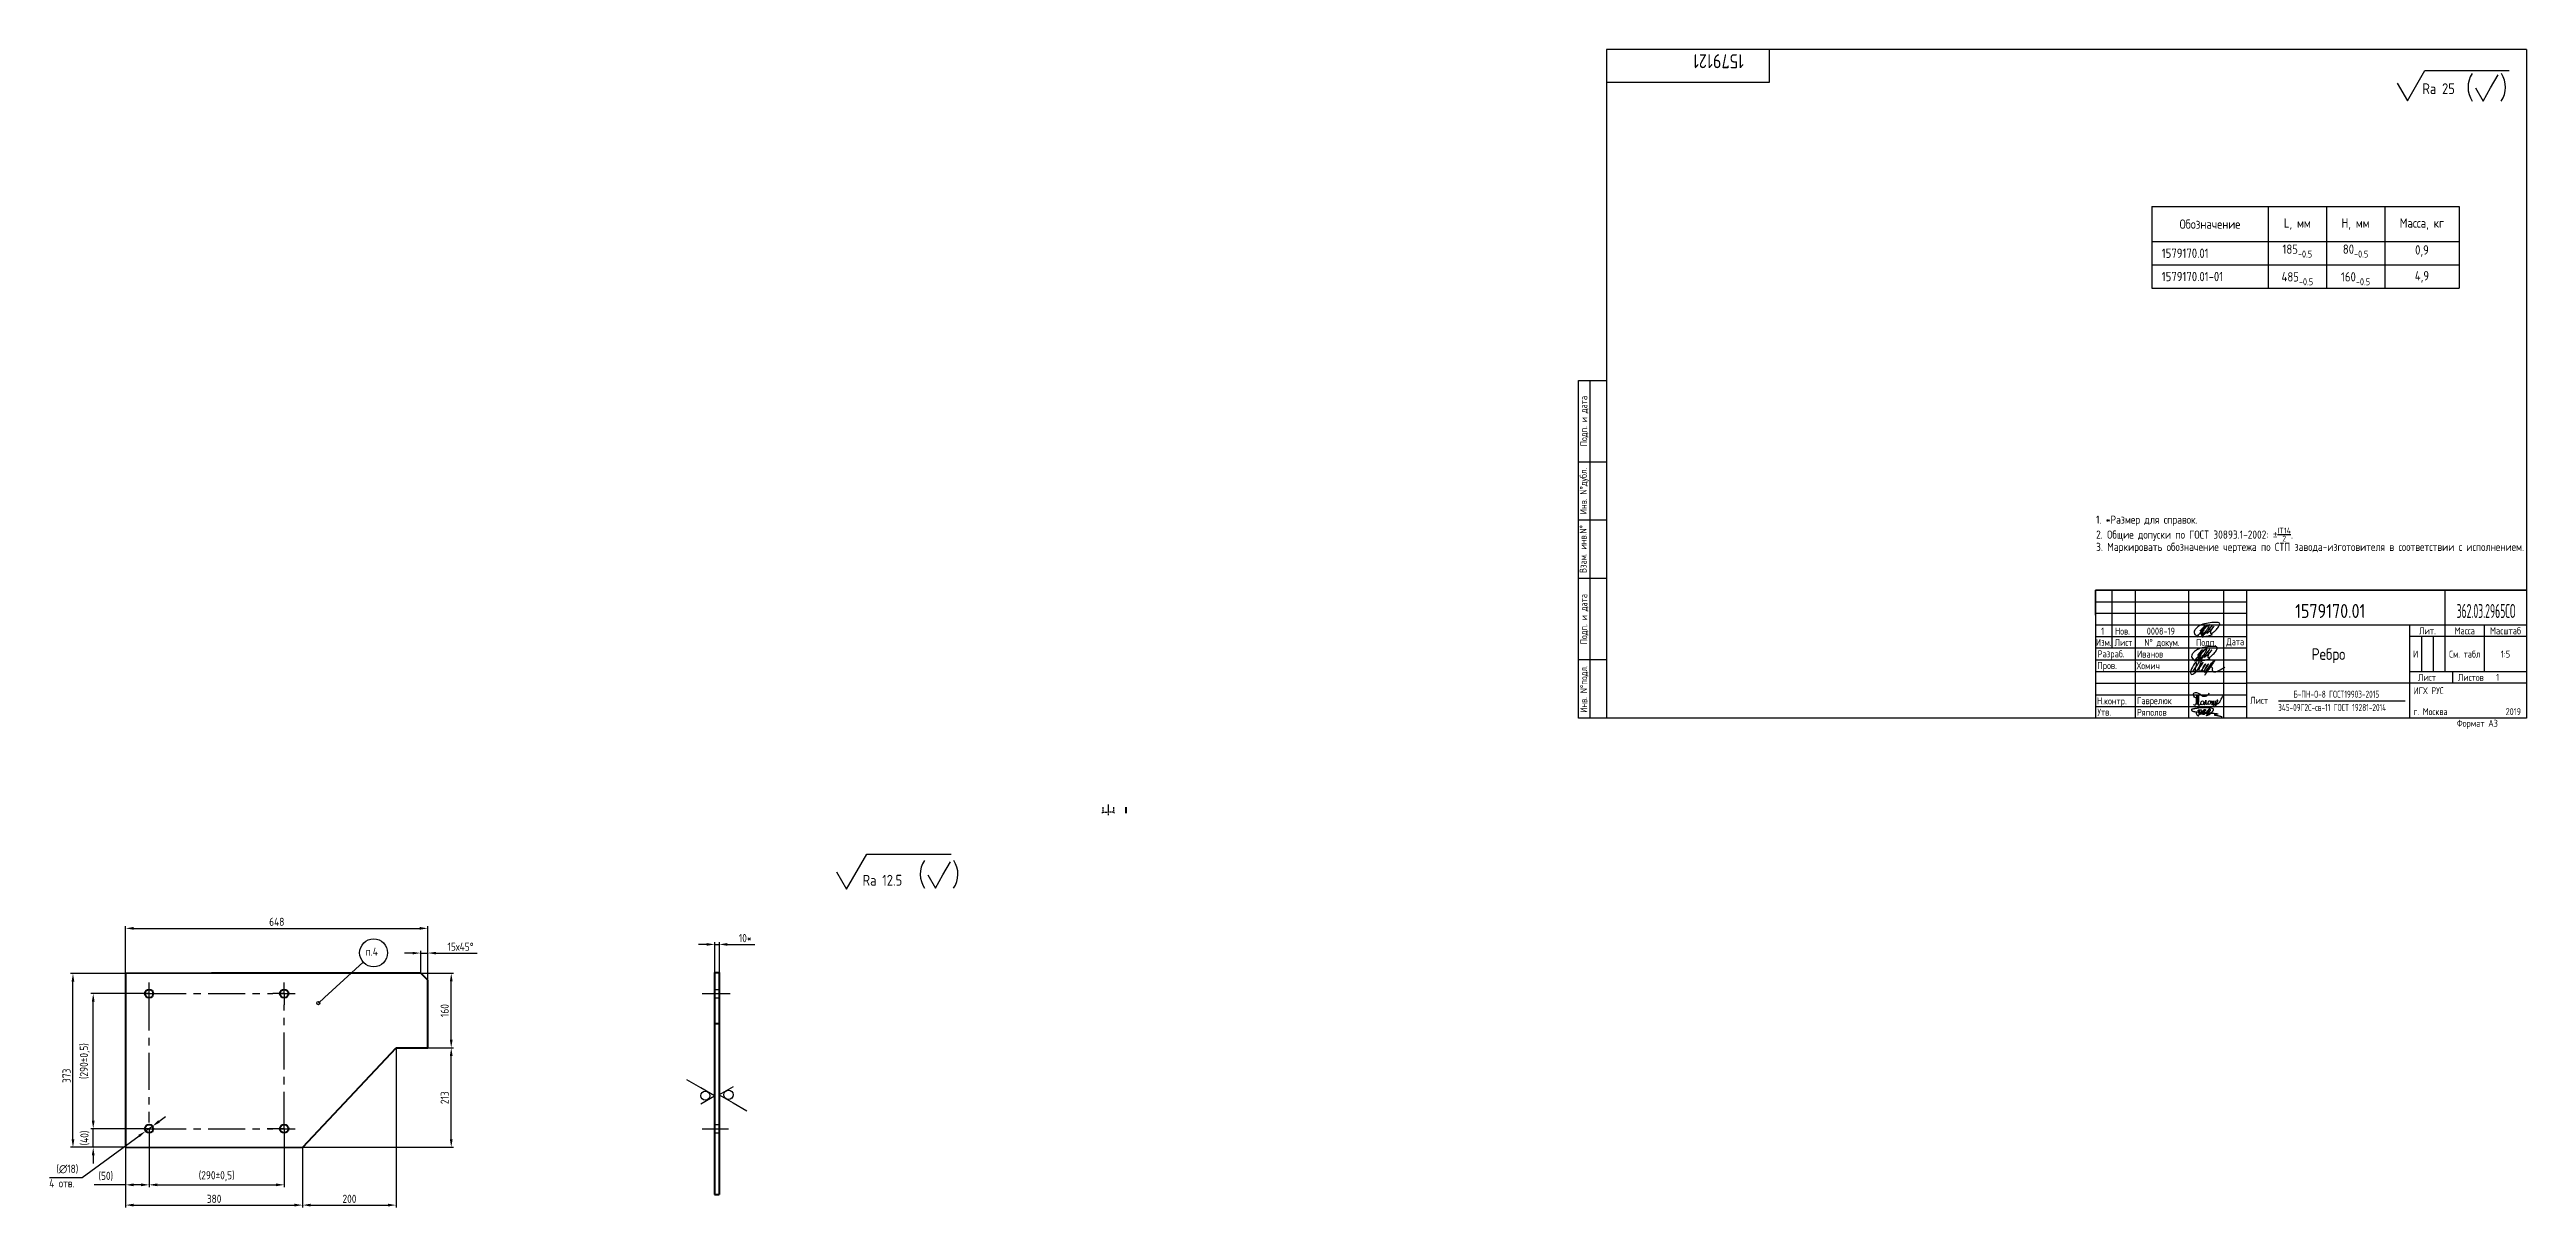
# Model space of a CAD drawing. Header units: millimetres. Extents: x 2595 to 3658, y 1008 to 1505.
import ezdxf
from ezdxf.enums import TextEntityAlignment as Align

# ---------------------------------------------------------------- set-up
doc = ezdxf.new("R2010")
doc.units = ezdxf.units.MM
doc.linetypes.add('CENTER', pattern=[50.8, 31.75, -6.35, 6.35, -6.35])
doc.linetypes.add('HIDDEN', pattern=[9.525, 6.35, -3.175])
for name, color, linetype in [('12_SURFACE_FINISH', 7, 'Continuous'), ('Bord', 1, 'Continuous'), ('Cen', 5, 'CENTER'), ('Cont', 6, 'Continuous'), ('Dim', 7, 'Continuous'), ('Hide', 2, 'HIDDEN'), ('Text', 3, 'Continuous'), ('Textb', 6, 'Continuous'), ('Подписи', 10, 'Continuous')]:
    doc.layers.add(name, color=color, linetype=linetype)
for name, color, linetype, lineweight in [('AM_5', 3, 'Continuous', 25), ('Con', 6, 'Continuous', 40), ('Основные', 5, 'Continuous', 40)]:
    doc.layers.add(name, color=color, linetype=linetype, lineweight=lineweight)
doc.styles.add('Style1', font='romans.shx', dxfattribs={"width": 0.8})
doc.dimstyles.new('DIMSTYLE_1', dxfattribs={"dimtxt": 3.5, "dimasz": 3.5, "dimexe": 1, "dimexo": 0, "dimgap": 1, "dimtad": 1, "dimdec": 1, "dimlfac": 5, "dimtxsty": 'Style1', "dimcen": 0.09, "dimadec": 1, "dimazin": 2, "dimtp": 0.8, "dimtm": 0.8, "dimtfac": 1, "dimtdec": 1, "dimtofl": 0, "dimtmove": 0, "dimatfit": 3, "dimfxl": 1, "dimtolj": 1, "dimarcsym": 0})
doc.dimstyles.new('DIMSTYLE_1$0', dxfattribs={"dimtxt": 3.5, "dimasz": 3.5, "dimexe": 1, "dimexo": 0, "dimgap": 1, "dimtad": 1, "dimdec": 1, "dimlfac": 5, "dimtxsty": 'Style1', "dimcen": 0.09, "dimadec": 1, "dimazin": 2, "dimtp": 0.8, "dimtm": 0.8, "dimtfac": 1, "dimtdec": 1, "dimtofl": 0, "dimtmove": 0, "dimatfit": 3, "dimfxl": 1, "dimtolj": 1, "dimarcsym": 0})
doc.dimstyles.new('DIMSTYLE_1$3', dxfattribs={"dimtxt": 3.5, "dimasz": 3.5, "dimexe": 1, "dimexo": 0, "dimgap": 1, "dimtad": 1, "dimtih": 1, "dimtoh": 1, "dimdec": 1, "dimlfac": 5, "dimtxsty": 'Style1', "dimcen": 0.09, "dimadec": 1, "dimazin": 2, "dimtp": 0.8, "dimtm": 0.8, "dimtfac": 1, "dimtdec": 1, "dimtofl": 0, "dimtmove": 0, "dimatfit": 3, "dimfxl": 1, "dimtolj": 1, "dimarcsym": 0})

msp = doc.modelspace()

# ---------------------------------------------------------------- texts
at = {"color": 2, "linetype": 'Continuous', "style": 'Style1', "width": 0.8}
msp.add_text('п.4', height=3.4999996, dxfattribs=at).set_placement((2730.395408, 1116.277082))
at = {"layer": '12_SURFACE_FINISH', "color": 2, "linetype": 'Continuous', "style": 'Style1', "width": 0.8}
msp.add_text('Ra 12.5', height=4.666665, dxfattribs=at).set_placement((2943.802349, 1146.312575))
at = {"layer": 'Bord', "linetype": 'Continuous', "char_height": 4, "style": 'Style1'}
for s, insert, width, attachment_point in [('Обозначение', (3522.253091, 1430.282526), 49.88, 5), ('L, мм', (3559.753091, 1430.282526), 24.88, 5), ('H, мм', (3584.753091, 1430.282526), 24.88, 5), ('Масса, кг', (3613.253091, 1430.282526), 31.88, 5), ('  1579170.01', (3497.313091, 1417.782526), 49.88, 4), ('\\A1;185\\H3.0;\\S^-0.5;', (3559.753091, 1418.732996), 24.88, 5), ('\\A1;80\\H3.0;\\S^-0.5;', (3584.753091, 1418.732996), 24.88, 5), ('0,9', (3613.253091, 1418.732996), 31.88, 5), ('  1579170.01-01', (3497.313091, 1407.782526), 49.88, 4), ('\\A1;485\\H3.0;\\S  ^-0.5;', (3559.753091, 1407.649254), 24.88, 5), ('\\A1;160\\H3.0;\\S  ^-0.5;', (3584.753091, 1407.649254), 24.88, 5), ('4,9', (3613.253091, 1407.649254), 31.88, 5)]:
    msp.add_mtext(s, dxfattribs=dict(at, insert=insert, width=width, attachment_point=attachment_point))
at = {"layer": 'Text', "style": 'Style1'}
for s, width, p in [('1', 0.7, (3476.168347, 1255.575495)), ('Нов.', 0.7, (3484.668347, 1255.575495)), ('0008-19', 0.8, (3501.168347, 1255.575495))]:
    msp.add_text(s, height=3, dxfattribs=dict(at, width=width)).set_placement(p, align=Align.MIDDLE_CENTER)
for s, width, p in [('Лист', 0.8, (3539.49936, 1224.378263)), ('345-09Г2С-св-11 ГОСТ 19281-2014', 0.6, (3551.513253, 1221.295949)), ('Б-ПН-О-8 ГОСТ19903-2015', 0.6, (3558.089303, 1226.999838))]:
    msp.add_text(s, height=3, dxfattribs=dict(at, width=width)).set_placement(p)
at = {"layer": 'Text', "linetype": 'Continuous', "insert": (3473.359673, 1305.201954), "char_height": 3.5, "width": 175.390625, "attachment_point": 1, "line_spacing_factor": 0.9, "style": 'Style1'}
msp.add_mtext('\\A1;1. *Размер для справок.\\P2. Общие допуски по ГОСТ 30893.1-2002: ±{\\H0.7x;\\SIT14/2;}.\\P3. Маркировать обозначение чертежа по СТП завода-изготовителя в соответствии с исполнением.', dxfattribs=at)
at = {"layer": 'Text', "insert": (2594.638424, 1020.326152), "char_height": 3.5, "width": 15.4, "attachment_point": 1, "style": 'Style1'}
msp.add_mtext('4 отв.', dxfattribs=at)

# ---------------------------------------------------------------- blocks, each defined once
blk = doc.blocks.new('*D6')
at = {"layer": 'Defpoints', "color": 0, "linetype": 'Continuous', "transparency": 16777216}
for p in [(2627.4, 1034), (2703.4, 1034), (2703.4, 1009.2)]:
    blk.add_point(p, dxfattribs=at)
at = {"layer": 'Dim', "color": 0, "linetype": 'Continuous', "lineweight": -2, "transparency": 16777216}
for p, q in [((2627.4, 1034), (2627.4, 1008.2)), ((2703.4, 1034), (2703.4, 1008.2)), ((2630.9, 1009.2), (2699.9, 1009.2))]:
    blk.add_line(p, q, dxfattribs=at)
at = {"layer": 'Dim', "color": 0, "linetype": 'Continuous', "transparency": 16777216}
for points in [[(2630.9, 1009.8), (2630.9, 1008.6), (2627.4, 1009.2)], [(2699.9, 1009.8), (2699.9, 1008.6), (2703.4, 1009.2)]]:
    blk.add_solid(points, dxfattribs=at)
at = {"layer": 'Dim', "linetype": 'Continuous', "transparency": 16777216, "insert": (2665.4, 1011.9), "char_height": 3.5, "attachment_point": 5, "style": 'Style1'}
blk.add_mtext('\\A1;380', dxfattribs=at)
blk = doc.blocks.new('*D7')
at = {"layer": 'Defpoints', "color": 0, "linetype": 'Continuous', "transparency": 16777216}
for p in [(2604.8, 1108.6), (2627.5, 1108.6), (2627.5, 1034)]:
    blk.add_point(p, dxfattribs=at)
at = {"layer": 'Dim', "color": 0, "linetype": 'Continuous', "lineweight": -2, "transparency": 16777216}
for p, q in [((2627.5, 1108.6), (2603.8, 1108.6)), ((2604.8, 1037.5), (2604.8, 1105.1)), ((2627.5, 1034), (2603.8, 1034))]:
    blk.add_line(p, q, dxfattribs=at)
at = {"layer": 'Dim', "color": 0, "linetype": 'Continuous', "transparency": 16777216}
for points in [[(2604.2, 1105.1), (2605.4, 1105.1), (2604.8, 1108.6)], [(2604.2, 1037.5), (2605.4, 1037.5), (2604.8, 1034)]]:
    blk.add_solid(points, dxfattribs=at)
at = {"layer": 'Dim', "linetype": 'Continuous', "transparency": 16777216, "insert": (2600.3, 1064.7), "char_height": 3.5, "width": 7.734, "attachment_point": 2, "rotation": 90, "style": 'Style1'}
blk.add_mtext('\\A1;373', dxfattribs=at)
blk = doc.blocks.new('*D8')
at = {"layer": 'AM_5', "color": 0, "lineweight": -2, "transparency": 16777216}
for p, q in [((2743.5, 1076.7), (2743.5, 1008.2)), ((2703.4, 1034), (2703.4, 1008.2)), ((2706.9, 1009.2), (2740, 1009.2))]:
    blk.add_line(p, q, dxfattribs=at)
at = {"layer": 'AM_5', "color": 0, "transparency": 16777216}
for points in [[(2706.9, 1009.8), (2706.9, 1008.6), (2703.4, 1009.2)], [(2740, 1009.8), (2740, 1008.6), (2743.5, 1009.2)]]:
    blk.add_solid(points, dxfattribs=at)
at = {"layer": 'Defpoints', "color": 0, "transparency": 16777216}
for p in [(2743.5, 1076.7), (2703.4, 1034), (2743.5, 1009.2)]:
    blk.add_point(p, dxfattribs=at)
at = {"layer": 'AM_5', "color": 0, "transparency": 16777216, "insert": (2723.5, 1011.9), "char_height": 3.5, "attachment_point": 5, "style": 'Style1'}
blk.add_mtext('\\A1;200', dxfattribs=at)
blk = doc.blocks.new('*D13')
at = {"layer": 'AM_5', "color": 0, "lineweight": -2, "transparency": 16777216}
for p, q in [((2613.5, 1045.5), (2613.5, 1049)), ((2637.5, 1042), (2612.5, 1042)), ((2627.3, 1034), (2612.5, 1034)), ((2613.5, 1034), (2613.5, 1042)), ((2613.5, 1030.5), (2613.5, 1027))]:
    blk.add_line(p, q, dxfattribs=at)
at = {"layer": 'AM_5', "color": 0, "transparency": 16777216}
for points in [[(2612.9, 1045.5), (2614.1, 1045.5), (2613.5, 1042)], [(2612.9, 1030.5), (2614.1, 1030.5), (2613.5, 1034)]]:
    blk.add_solid(points, dxfattribs=at)
at = {"layer": 'Defpoints', "color": 0, "transparency": 16777216}
for p in [(2613.5, 1042), (2627.3, 1034), (2637.5, 1042)]:
    blk.add_point(p, dxfattribs=at)
at = {"layer": 'AM_5', "color": 0, "transparency": 16777216, "insert": (2609.9, 1038), "char_height": 3.5, "attachment_point": 5, "rotation": 90, "style": 'Style1'}
blk.add_mtext('\\A1;(40)', dxfattribs=at)
blk = doc.blocks.new('*D14')
at = {"layer": 'AM_5', "color": 0, "lineweight": -2, "transparency": 16777216}
for p, q in [((2637.6, 1100), (2612.5, 1100)), ((2613.5, 1045.5), (2613.5, 1096.5)), ((2637.5, 1042), (2612.5, 1042))]:
    blk.add_line(p, q, dxfattribs=at)
at = {"layer": 'AM_5', "color": 0, "transparency": 16777216}
for points in [[(2612.9, 1096.5), (2614.1, 1096.5), (2613.5, 1100)], [(2612.9, 1045.5), (2614.1, 1045.5), (2613.5, 1042)]]:
    blk.add_solid(points, dxfattribs=at)
at = {"layer": 'Defpoints', "color": 0, "transparency": 16777216}
for p in [(2613.5, 1100), (2637.6, 1100), (2637.5, 1042)]:
    blk.add_point(p, dxfattribs=at)
at = {"layer": 'AM_5', "color": 0, "transparency": 16777216, "insert": (2609.9, 1071), "char_height": 3.5, "attachment_point": 5, "rotation": 90, "style": 'Style1'}
blk.add_mtext('\\A1;(290%%P0,5)', dxfattribs=at)
blk = doc.blocks.new('*D9')
at = {"layer": 'AM_5', "color": 0, "lineweight": -2, "transparency": 16777216}
for p, q in [((2627.4, 1034), (2627.4, 1016.9)), ((2637.5, 1042), (2637.5, 1016.9)), ((2627.4, 1017.9), (2613.9, 1017.9)), ((2634, 1017.9), (2630.9, 1017.9))]:
    blk.add_line(p, q, dxfattribs=at)
at = {"layer": 'AM_5', "color": 0, "transparency": 16777216}
for points in [[(2630.9, 1018.5), (2630.9, 1017.3), (2627.4, 1017.9)], [(2634, 1018.5), (2634, 1017.3), (2637.5, 1017.9)]]:
    blk.add_solid(points, dxfattribs=at)
at = {"layer": 'Defpoints', "color": 0, "transparency": 16777216}
for p in [(2627.4, 1034), (2637.5, 1042), (2637.5, 1017.9)]:
    blk.add_point(p, dxfattribs=at)
at = {"layer": 'AM_5', "color": 0, "transparency": 16777216, "insert": (2618.9, 1021.6), "char_height": 3.5, "attachment_point": 5, "style": 'Style1'}
blk.add_mtext('\\A1;(50)', dxfattribs=at)
blk = doc.blocks.new('*D10')
at = {"layer": 'AM_5', "color": 0, "lineweight": -2, "transparency": 16777216}
for p, q in [((2637.5, 1042), (2637.5, 1016.9)), ((2695.5, 1042), (2695.5, 1016.9)), ((2641, 1017.9), (2692, 1017.9))]:
    blk.add_line(p, q, dxfattribs=at)
at = {"layer": 'AM_5', "color": 0, "transparency": 16777216}
for points in [[(2641, 1018.5), (2641, 1017.3), (2637.5, 1017.9)], [(2692, 1018.5), (2692, 1017.3), (2695.5, 1017.9)]]:
    blk.add_solid(points, dxfattribs=at)
at = {"layer": 'Defpoints', "color": 0, "transparency": 16777216}
for p in [(2637.5, 1042), (2695.5, 1042), (2695.5, 1017.9)]:
    blk.add_point(p, dxfattribs=at)
at = {"layer": 'AM_5', "color": 0, "transparency": 16777216, "insert": (2666.5, 1021.6), "char_height": 3.5, "attachment_point": 5, "style": 'Style1'}
blk.add_mtext('\\A1;(290%%P0,5)', dxfattribs=at)
blk = doc.blocks.new('*D11')
at = {"layer": 'AM_5', "color": 0, "lineweight": -2, "transparency": 16777216}
for p, q in [((2627.4, 1108.6), (2627.4, 1129)), ((2630.9, 1128), (2753.6, 1128)), ((2757.1, 1105.7), (2757.1, 1129))]:
    blk.add_line(p, q, dxfattribs=at)
at = {"layer": 'AM_5', "color": 0, "transparency": 16777216}
for points in [[(2630.9, 1128.6), (2630.9, 1127.4), (2627.4, 1128)], [(2753.6, 1128.6), (2753.6, 1127.4), (2757.1, 1128)]]:
    blk.add_solid(points, dxfattribs=at)
at = {"layer": 'Defpoints', "color": 0, "transparency": 16777216}
for p in [(2757.1, 1128), (2627.4, 1108.6), (2757.1, 1105.7)]:
    blk.add_point(p, dxfattribs=at)
at = {"layer": 'AM_5', "color": 0, "transparency": 16777216, "insert": (2692.3, 1130.8), "char_height": 3.5, "attachment_point": 5, "style": 'Style1'}
blk.add_mtext('\\A1;648', dxfattribs=at)
blk = doc.blocks.new('*D15')
at = {"layer": 'AM_5', "color": 0, "lineweight": -2, "transparency": 16777216}
for p, q in [((2750.6, 1117.4), (2747.1, 1117.4)), ((2754.1, 1108.7), (2754.1, 1118.4)), ((2754.1, 1117.4), (2757.1, 1117.4)), ((2757.1, 1076.7), (2757.1, 1118.4)), ((2760.6, 1117.4), (2778.4, 1117.4))]:
    blk.add_line(p, q, dxfattribs=at)
at = {"layer": 'AM_5', "color": 0, "transparency": 16777216}
for points in [[(2750.6, 1117.9), (2750.6, 1116.8), (2754.1, 1117.4)], [(2760.6, 1117.9), (2760.6, 1116.8), (2757.1, 1117.4)]]:
    blk.add_solid(points, dxfattribs=at)
at = {"layer": 'Defpoints', "color": 0, "transparency": 16777216}
for p in [(2754.1, 1117.4), (2754.1, 1108.7), (2757.1, 1076.7)]:
    blk.add_point(p, dxfattribs=at)
at = {"layer": 'AM_5', "color": 0, "transparency": 16777216, "insert": (2771.2, 1120.1), "char_height": 3.5, "attachment_point": 5, "style": 'Style1'}
blk.add_mtext('\\A1;15х45%%D', dxfattribs=at)
blk = doc.blocks.new('*D16')
at = {"layer": 'AM_5', "color": 0, "lineweight": -2, "transparency": 16777216}
for p, q in [((2754.1, 1108.7), (2768.2, 1108.7)), ((2767.2, 1080.2), (2767.2, 1105.2)), ((2757.1, 1076.7), (2768.2, 1076.7))]:
    blk.add_line(p, q, dxfattribs=at)
at = {"layer": 'AM_5', "color": 0, "transparency": 16777216}
for points in [[(2766.6, 1105.2), (2767.8, 1105.2), (2767.2, 1108.7)], [(2766.6, 1080.2), (2767.8, 1080.2), (2767.2, 1076.7)]]:
    blk.add_solid(points, dxfattribs=at)
at = {"layer": 'Defpoints', "color": 0, "transparency": 16777216}
for p in [(2754.1, 1108.7), (2767.2, 1108.7), (2757.1, 1076.7)]:
    blk.add_point(p, dxfattribs=at)
at = {"layer": 'AM_5', "color": 0, "transparency": 16777216, "insert": (2764.4, 1092.7), "char_height": 3.5, "attachment_point": 5, "rotation": 90, "style": 'Style1'}
blk.add_mtext('\\A1;160', dxfattribs=at)
blk = doc.blocks.new('*D12')
at = {"layer": 'Defpoints', "color": 0, "transparency": 16777216}
for p in [(2882.3, 1121.1), (2880.3, 1109.1), (2882.3, 1109.1)]:
    blk.add_point(p, dxfattribs=at)
at = {"layer": 'Dim', "color": 0, "lineweight": -2, "transparency": 16777216}
for p, q in [((2876.8, 1121.1), (2873.3, 1121.1)), ((2880.3, 1109.1), (2880.3, 1122.1)), ((2880.3, 1121.1), (2882.3, 1121.1)), ((2882.3, 1109.1), (2882.3, 1122.1)), ((2885.8, 1121.1), (2897.5, 1121.1))]:
    blk.add_line(p, q, dxfattribs=at)
at = {"layer": 'Dim', "color": 0, "transparency": 16777216}
for points in [[(2876.8, 1121.7), (2876.8, 1120.5), (2880.3, 1121.1)], [(2885.8, 1121.7), (2885.8, 1120.5), (2882.3, 1121.1)]]:
    blk.add_solid(points, dxfattribs=at)
at = {"layer": 'Dim', "color": 0, "transparency": 16777216, "insert": (2893.4, 1123.8), "char_height": 3.5, "attachment_point": 5, "style": 'Style1'}
blk.add_mtext('\\A1;10*', dxfattribs=at)
blk = doc.blocks.new('*D17')
at = {"layer": 'AM_5', "color": 0, "lineweight": -2, "transparency": 16777216}
for p, q in [((2638.9, 1043), (2636, 1040.9)), ((2641.7, 1045.1), (2644.6, 1047.2)), ((2608.7, 1021), (2633.2, 1038.9)), ((2597.1, 1021), (2608.7, 1021))]:
    blk.add_line(p, q, dxfattribs=at)
at = {"layer": 'AM_5', "color": 0, "transparency": 16777216}
for points in [[(2641.4, 1045.6), (2642.1, 1044.6), (2638.9, 1043)], [(2632.8, 1039.3), (2633.5, 1038.4), (2636, 1040.9)]]:
    blk.add_solid(points, dxfattribs=at)
at = {"layer": 'Defpoints', "color": 0, "transparency": 16777216}
for p in [(2638.9, 1043), (2636, 1040.9)]:
    blk.add_point(p, dxfattribs=at)
at = {"layer": 'AM_5', "color": 0, "transparency": 16777216, "insert": (2602.4, 1024.6), "char_height": 3.5, "attachment_point": 5, "style": 'Style1'}
blk.add_mtext('\\A1;(∅18)', dxfattribs=at)
blk = doc.blocks.new('_DOTBLANK')
at = {"color": 0, "linetype": 'ByBlock'}
blk.add_line((-1, 0), (0, 0), dxfattribs=at)
blk.add_circle((0, 0), 0.2, dxfattribs=at)
blk = doc.blocks.new('SYM_68_BL11', base_point=(382, 276.4))
at = {"layer": '12_SURFACE_FINISH', "color": 2, "linetype": 'Continuous'}
for p, q in [((357.4, 278.5), (361.8, 271)), ((361.8, 271), (369.2, 283.9)), ((369.2, 283.9), (405.4, 283.9)), ((397.5, 276.5), (400.8, 282.1)), ((391, 276.5), (394.3, 270.8)), ((394.3, 270.8), (397.5, 276.5))]:
    blk.add_line(p, q, dxfattribs=at)
for centre, start, end in [((398.5, 276.8), 146.7128, 214.1116), ((393.2, 276.8), 325.8884, 33.2872)]:
    blk.add_arc(centre, 10.7, start, end, dxfattribs=at)
at = {"layer": '12_SURFACE_FINISH', "color": 2, "linetype": 'Continuous', "style": 'Style1', "width": 0.8}
blk.add_text('Ra 25', height=4.67, dxfattribs=at).set_placement((368.2, 273.8))
blk = doc.blocks.new('A3')
at = {"layer": 'Bord'}
for p, q in [((230, 55), (295, 55)), ((230, 50), (295, 50)), ((230, 45), (295, 45)), ((370, 40), (370, 25)), ((375, 40), (375, 25)), ((230, 30), (295, 30)), ((230, 25), (295, 25)), ((230, 20), (295, 20)), ((230, 15), (295, 15)), ((230, 10), (295, 10))]:
    blk.add_line(p, q, dxfattribs=at)
at = {"layer": 'Cont'}
for p, q in [((415, 292), (20, 292)), ((20, 292), (20, 5)), ((90, 278), (90, 292)), ((415, 292), (415, 5)), ((20, 278), (90, 278)), ((8, 5), (8, 150)), ((8, 150), (20, 150)), ((13, 5), (13, 150)), ((8, 115), (20, 115)), ((20, 90), (8, 90)), ((20, 65), (8, 65)), ((230, 60), (415, 60)), ((415, 60), (230, 60)), ((230, 60), (230, 5)), ((237, 60), (237, 35)), ((247, 60), (247, 5)), ((270, 5), (270, 60)), ((285, 60), (285, 5)), ((295, 5), (295, 60)), ((380, 60), (380, 25)), ((295, 45), (415, 45)), ((365, 5), (365, 45)), ((397, 25), (397, 45)), ((230, 40), (295, 40)), ((295, 35), (230, 35)), ((415, 40), (365, 40)), ((20, 30), (8, 30)), ((365, 25), (415, 25)), ((383.2, 25), (383.2, 20)), ((415, 20), (295, 20)), ((20, 5), (8, 5)), ((415, 5), (20, 5))]:
    blk.add_line(p, q, dxfattribs=at)
at = {"layer": 'Text', "style": 'Style1', "width": 0.8}
for s, p in [('Подп. и дата', (10.5, 132.5)), ('Инв. N%%dдубл.', (10.5, 102.5)), ('Взам. инв.N%%d ', (10, 78.4)), ('Подп. и дата', (10.5, 47.5)), ('Инв. N%%dподл.', (10.5, 17.5))]:
    blk.add_text(s, height=3, rotation=90, dxfattribs=at).set_placement(p, align=Align.MIDDLE)
at = {"layer": 'Text', "style": 'Style1'}
for s, width, p in [('Лит.', 0.8, (372.5, 42.5)), ('Масса', 0.8, (388.5, 42.5)), ('Масштаб', 0.75, (406, 42.5)), ('Изм.', 0.7, (233.5, 37.5)), ('Лист', 0.7, (242, 37.5)), ('N%%d докум.', 0.8, (258.5, 37.5)), ('Подп.', 0.8, (277.5, 37.5)), ('Лист', 0.8, (372.3, 22.5)), ('Листов', 0.8, (391.1, 22.5))]:
    blk.add_text(s, height=3, dxfattribs=dict(at, width=width)).set_placement(p, align=Align.MIDDLE_CENTER)
for s, width, p in [('Разpаб.', 0.8, (230.9, 31.1)), ('Пpов.', 0.8, (230.8, 26.1)), ('Н.контp.', 0.8, (230.6, 10.9)), ('Утв.', 0.8, (230.8, 6.1)), ('г. Москва', 0.7, (366.5, 6.3)), ('Фоpмат А3', 0.8, (385.1, 1.3))]:
    blk.add_text(s, height=3, dxfattribs=dict(at, width=width)).set_placement(p)
at = {"layer": 'Text', "style": 'Style1', "width": 0.7}
for s, p in [('Дата', (290, 37.5)), ('ИГХ РУС', (373, 16.8))]:
    blk.add_text(s, height=3, dxfattribs=at).set_placement(p, align=Align.MIDDLE)
at = {"layer": 'Text', "style": 'Style1'}
for tag, p, width in [('ФИО', (249, 31), 0.8), ('И', (366.3, 31), 0.8), ('ФИО', (249, 26), 0.8), ('ФИО', (249, 11), 0.8), ('ГОСТ_СОРТАМЕНТА', (307, 14), 0.8), ('ФИО', (249, 6), 0.8), ('2007', (402.8, 6.3), 0.7)]:
    blk.add_attdef(tag, p, '', height=3, dxfattribs=dict(at, width=width))
at = {"layer": 'Text', "style": 'Style1', "width": 0.8}
for tag, p in [('200', (388.5, 32.5)), ('1:20', (406, 32.5))]:
    blk.add_attdef(tag, text='', height=3, dxfattribs=at).set_placement(p, align=Align.MIDDLE)
blk.add_attdef('СБОРОЧНЫЙ_ЧЕРТЕЖ', text='', height=3, dxfattribs=at).set_placement((330, 21.3), align=Align.CENTER)
blk.add_attdef('2', text='', height=3, dxfattribs=at).set_placement((415.1, 22.5), align=Align.MIDDLE_CENTER)
blk.add_attdef('ЛИСТ', text='', height=3, dxfattribs=at).set_placement((295.8, 12.5), align=Align.MIDDLE_LEFT)
at = {"layer": 'Text', "style": 'Style1', "width": 0.7}
blk.add_attdef('%%OГОСТ_ТЕХ._ТРЕБОВАНИЙ', text='', height=3, dxfattribs=at).set_placement((307, 8), align=Align.BOTTOM_LEFT)
at = {"layer": 'Textb', "style": 'Style1', "width": 0.8}
blk.add_attdef('1234567', (79, 290), '', height=6, rotation=180, dxfattribs=at)
blk.add_attdef('1234567', (333.4, 48), '', height=6, dxfattribs=at)
for tag, height, p in [('123ХЯ', 6, (393.6, 48)), ('НАИМЕНОВАНИЕ', 5, (330, 30))]:
    blk.add_attdef(tag, text='', height=height, dxfattribs=at).set_placement(p, align=Align.CENTER)
blk = doc.blocks.new('A$C63F45750')
at = {"layer": 'Text'}
for points, knots in [([(3.2, 2.4), (3.1, 2.4), (3, 2.4), (2.9, 2.5), (2.9, 2.6), (2.8, 2.7), (2.9, 2.8), (3, 2.8), (3.2, 2.9), (3.4, 2.9), (3.6, 3), (3.8, 2.9), (4, 2.9), (4.3, 2.8), (4.4, 2.6), (4.5, 2.4), (4.4, 2.3), (4.3, 2.1), (4.2, 1.9), (4, 1.8), (3.9, 1.6), (3.7, 1.5), (3.6, 1.4), (3.5, 1.4), (3.4, 1.3), (3.2, 1.2), (3.2, 1.2), (3.1, 1.1), (3.2, 1.1), (3.3, 1.1), (3.4, 1.1), (3.6, 1.1), (3.7, 1.1), (3.9, 1.2), (4.1, 1.3), (4.3, 1.5), (4.4, 1.6), (4.6, 1.8), (4.7, 1.9), (4.8, 2), (4.9, 2.1), (5.1, 2.3), (5.2, 2.5), (5.3, 2.7), (5.4, 3), (5.2, 2.7), (5.2, 2.4), (5, 2.1), (5, 1.8), (4.9, 1.6), (4.7, 1.3), (4.7, 1.1), (4.5, 0.8), (4.6, 1.2), (4.7, 1.4), (4.9, 1.7), (5, 2), (5.1, 2.2), (5.2, 2.4), (5.3, 2.6), (5.4, 2.7), (5.5, 2.9), (5.7, 3), (5.8, 3.1), (6, 3), (6.1, 2.9), (6, 2.7), (5.9, 2.5), (5.7, 2.4), (5.5, 2.2), (5.4, 2.2), (5.3, 2.1), (5.1, 2.1), (5.3, 2.1), (5.5, 2), (5.6, 1.9), (5.8, 1.8), (5.8, 1.7), (5.9, 1.5), (5.9, 1.4), (5.8, 1.2), (5.6, 1.1), (5.4, 0.9), (5.2, 0.9), (5, 0.9), (5.1, 1.1), (5.3, 1.2), (5.4, 1.3), (5.6, 1.4), (5.7, 1.5), (5.9, 1.5), (5.9, 1.6), (6, 1.7), (6.2, 1.8), (6.3, 1.9), (6.5, 2), (6.7, 2.2), (6.8, 2.4), (7, 2.5), (7.1, 2.6), (7.2, 2.7), (7.3, 2.8), (7.4, 3), (7.5, 3.1), (7.5, 3.3), (7.3, 3.1), (7.3, 2.9), (7.2, 2.7), (7.1, 2.5), (7, 2.2), (6.9, 2), (6.8, 1.8), (6.7, 1.6), (6.7, 1.3), (6.6, 1.1), (6.6, 1), (6.4, 1), (6.6, 1.3), (6.7, 1.5), (6.9, 1.9), (7.1, 2.1), (7.2, 2.3), (7.3, 2.6), (7.5, 2.9), (7.6, 3.1), (7.8, 3.2), (8, 3), (8, 2.8), (8, 2.6), (7.9, 2.5), (7.8, 2.3), (7.7, 2.2), (7.5, 2.1), (7.4, 2), (7.2, 2), (7.1, 2), (6.9, 2), (7.1, 1.9), (7.2, 1.9), (7.3, 1.9), (7.4, 1.8), (7.5, 1.8), (7.6, 1.7), (7.7, 1.6), (7.8, 1.5), (7.8, 1.4), (7.9, 1.3), (7.9, 1.1), (7.9, 1), (7.8, 0.9), (7.6, 0.8), (7.4, 0.7), (7.2, 0.7), (7, 0.6), (6.7, 0.5), (6.6, 0.4), (6.4, 0.4), (6.5, 0.6), (6.6, 0.6), (6.8, 0.8), (7.1, 0.9), (7.3, 1), (7.5, 1.2), (7.7, 1.2), (7.8, 1.3), (8, 1.4), (8.2, 1.6), (8.5, 1.8), (8.7, 1.9), (9, 2.1), (9.1, 2.3), (9.2, 2.4), (9.3, 2.6), (9.4, 2.7), (9.4, 2.9), (9.5, 3.1), (9.2, 3.5), (8.7, 3.6), (8.1, 3.6), (7.6, 3.7), (7.1, 3.7), (6.6, 3.8), (6.1, 3.7), (5.7, 3.8), (5.3, 3.8), (5, 3.8), (4.6, 3.8), (4.3, 3.8), (4, 3.8), (3.6, 3.7), (3.2, 3.7), (2.9, 3.7), (2.5, 3.6), (2.2, 3.5), (1.8, 3.5), (1.4, 3.4), (1, 3.4), (0.6, 3.2), (0.2, 3.2), (0, 3.1), (0, 2.8), (0, 2.6), (0.3, 2.4), (0.6, 2.3), (1, 2.2), (1.5, 2.1), (1.9, 2.1), (2.4, 2), (2.7, 2), (3.1, 1.9), (3.7, 1.9), (4.2, 1.8), (4.9, 1.9), (5.5, 1.8), (6.1, 1.7), (6.7, 1.7), (7.3, 1.6), (8, 1.6), (8.6, 1.5), (9.2, 1.5), (9.6, 1.4), (10, 1.4), (10.4, 1.3), (10.7, 1.3), (11, 1.2), (11.2, 1.2), (11.4, 1.1), (11.2, 1.1), (11, 1), (10.7, 1), (10.4, 0.9), (10.1, 0.9), (9.6, 0.7), (10.2, 0.7), (10.5, 0.6), (11.1, 0.5), (11.6, 0.4), (12.2, 0.2), (12.6, 0.1), (13, 0), (13.1, 0), (13.2, 0)], [0, 0, 0, 0, 0.153866, 0.270441, 0.388867, 0.510533, 0.592156, 0.71333, 0.90842, 1.11344, 1.349254, 1.61246, 1.782219, 2.047249, 2.291879, 2.451528, 2.651081, 2.806158, 3.017979, 3.227348, 3.462381, 3.633009, 3.75766, 3.920516, 4.080796, 4.214529, 4.291786, 4.349969, 4.397594, 4.50822, 4.594826, 4.799244, 4.954392, 5.128468, 5.437537, 5.632649, 5.842485, 6.094987, 6.293219, 6.410959, 6.551192, 6.687808, 7.022147, 7.294342, 7.425356, 7.52079, 7.946481, 8.313051, 8.59833, 8.833695, 9.090496, 9.427695, 9.601191, 9.883219, 10.093306, 10.673943, 10.798776, 10.974628, 11.287247, 11.486184, 11.648652, 11.848902, 12.027194, 12.25348, 12.40059, 12.537783, 12.716293, 12.91523, 13.208551, 13.438489, 13.549668, 13.67779, 13.77127, 13.930001, 14.029091, 14.272112, 14.434836, 14.547084, 14.739051, 14.830983, 15.061241, 15.268922, 15.500489, 15.788979, 15.879568, 16.024283, 16.221854, 16.418714, 16.593102, 16.783247, 16.91018, 17.018213, 17.135263, 17.278205, 17.430482, 17.620087, 17.979626, 18.191789, 18.388716, 18.565718, 18.714854, 18.857929, 19.039974, 19.171375, 19.283034, 19.400085, 19.618058, 19.882245, 20.150781, 20.377854, 20.649532, 20.89723, 21.042543, 21.40016, 21.557817, 21.667145, 21.752781, 21.926256, 22.412297, 22.813145, 22.961412, 23.171289, 23.607257, 23.940428, 24.110007, 24.291214, 24.48084, 24.697609, 24.904078, 25.034245, 25.218018, 25.407651, 25.573473, 25.787447, 25.930292, 26.051316, 26.18846, 26.285312, 26.406799, 26.52425, 26.630463, 26.793722, 26.898606, 27.029313, 27.171012, 27.314101, 27.419918, 27.580557, 27.709367, 27.829268, 28.024364, 28.266961, 28.41242, 28.705761, 28.989137, 29.187748, 29.233768, 29.332802, 29.529535, 29.667094, 30.039923, 30.332117, 30.61061, 30.769982, 30.856778, 31.109923, 31.313488, 31.656425, 32.066331, 32.296628, 32.49714, 32.710276, 32.891468, 33.014834, 33.177747, 33.444503, 33.618009, 34.409008, 34.914636, 35.419802, 35.95397, 36.458179, 36.88069, 37.388403, 37.738353, 38.034261, 38.353468, 38.693154, 39.037638, 39.391136, 39.787481, 40.203773, 40.488977, 40.784975, 41.26625, 41.668005, 42.070065, 42.499388, 42.869834, 43.079573, 43.213439, 43.554591, 43.717296, 44.153724, 44.506336, 45.019111, 45.587859, 45.90191, 46.270392, 46.703958, 47.093115, 47.952647, 48.44014, 49.079253, 49.808223, 50.268654, 50.851051, 51.604831, 52.298429, 52.776925, 53.1907, 53.661988, 54.042386, 54.348524, 54.616841, 54.853814, 54.983777, 55.126096, 55.333328, 55.613101, 56.008732, 56.315809, 56.59982, 56.87931, 57.399251, 57.889617, 58.432507, 59.066698, 59.660314, 59.862668, 60.07277, 60.07277, 60.07277, 60.07277]), ([(2.3, 1.5), (2.3, 1.5), (2.2, 1.5), (2.1, 1.5), (1.9, 1.4), (2.1, 1.2), (2.1, 1.1), (2.3, 0.9), (2.4, 0.7), (2.6, 0.5), (2.7, 0.4), (2.9, 0.4), (3, 0.4), (3.1, 0.5), (3.2, 0.8), (3.3, 1.1), (3.3, 1.4), (3.3, 1.7), (3.4, 1.9), (3.5, 2.2), (3.5, 2.4), (3.5, 2.6), (3.6, 2.6)], [0, 0, 0, 0, 0.15847, 0.269731, 0.363591, 0.555514, 0.688037, 0.848606, 1.204359, 1.433632, 1.58673, 1.729549, 1.880686, 2.057874, 2.19169, 2.63505, 2.928153, 3.184121, 3.441863, 3.696117, 4.025873, 4.178055, 4.178055, 4.178055, 4.178055])]:
    blk.add_open_spline(points, degree=3, knots=knots, dxfattribs=at)
blk = doc.blocks.new('A$C4F4A4F5D')
at = {"layer": 'Основные', "lineweight": 25}
for points, knots in [([(0.8, 2.8), (0.5, 3.1), (0, 3.6), (-0.2, 5.3), (1.6, 5.1), (2.7, 4.6), (3.7, 3.5), (5.7, 3.4), (6.4, 4.5), (6.7, 5)], [0, 0, 0, 0, 0.995549, 2.196439, 3.853213, 4.970011, 6.02292, 8.170898, 9.705386, 9.705386, 9.705386, 9.705386]), ([(1.2, 4.3), (1.2, 3.4), (1.1, 2.1), (1, -0.4), (0.2, -0.2), (0, 0), (0, 0)], [0, 0, 0, 0, 3.274293, 4.654149, 5.171803, 5.30168, 5.30168, 5.30168, 5.30168]), ([(1.6, 3.7), (1.6, 3.3), (1.6, 2.3), (1.6, 1.1), (1.6, 0.3), (1.5, 0)], [0, 0, 0, 0, 1.453969, 2.804084, 3.740223, 3.740223, 3.740223, 3.740223]), ([(2.1, 4.2), (2.1, 3.7), (2.1, 2.7), (2.2, 1.4), (1.7, -0.6), (3.2, 0.1), (3.1, 1.1), (3.8, 1.7), (4.4, 1.2), (4.3, 0.5), (4.1, -0.1), (3.3, -0.2), (3.1, 0.3), (3.1, 0.5), (3.1, 0.7)], [0, 0, 0, 0, 1.402041, 3.063923, 4.415037, 5.298701, 6.374637, 7.087927, 7.603499, 8.330482, 8.911132, 9.613125, 9.996533, 10.366919, 10.366919, 10.366919, 10.366919]), ([(4.3, 0.4), (4.3, 0.4), (4.4, 0.2), (4.4, 0.1), (4.6, -0.1), (5, 0.2), (5.1, 0.8), (5.2, 1.3), (5.3, 2.1), (5.3, 1.2), (5.3, 0.8), (5.2, 0.3), (5.6, 0), (5.9, 0.2), (6.1, 0.5), (6.3, 0.9), (6.4, 1.3), (6.7, 1.6), (7.2, 1.6), (7.2, 1), (7.3, 0.6), (7, 0), (6.3, 0), (6.2, 0.5), (6.2, 0.8), (6.3, 0.9)], [0, 0, 0, 0, 0.247339, 0.413433, 0.559308, 0.874045, 1.558567, 2.392422, 2.645523, 3.22433, 3.719885, 4.231527, 4.573657, 4.879974, 5.190145, 5.704595, 6.19318, 6.529505, 6.863422, 7.269696, 7.83948, 8.395909, 8.926487, 9.378613, 9.791445, 9.791445, 9.791445, 9.791445]), ([(7.2, 1.3), (7.3, 1.3), (7.4, 1.4), (7.8, 1.6), (7.9, 1.1), (7.8, 0.7), (7.7, 0), (8.1, 0), (8.4, 0.1), (8.4, 0.7), (8.5, 1.9), (8.4, 0.9), (8.4, 0.6), (8.4, 0.1), (8.7, 0.1), (9.1, 0), (9.3, 0.5), (9.3, 1), (9.3, 1.3), (9.3, 1.8), (9.3, 0.9), (9.3, 0.6), (9.2, 0.1), (9.7, 0), (9.8, 0.6), (10.1, 1), (10.6, 1.7), (10, 2.1), (9.9, 1.2), (10.1, 0.7), (9.9, 0), (9.4, -0.4), (8.9, -1.6), (8.3, 0.1), (10.3, 0), (11.3, 1.1), (11.8, 2.1), (12.2, 3), (12.5, 3.5), (12.7, 3.7)], [0, 0, 0, 0, 0.305783, 0.619019, 0.796582, 1.5526, 2.082394, 2.34716, 2.5822, 3.136594, 4.040413, 4.363654, 5.267311, 5.441668, 5.78494, 6.114287, 6.466434, 7.104395, 7.620812, 7.679251, 8.272982, 8.692439, 9.1059, 9.338721, 9.784511, 10.568279, 11.297869, 11.566962, 12.285888, 12.851793, 13.545205, 14.102749, 15.055561, 15.671649, 17.422398, 18.699613, 20.16544, 20.963871, 21.66672, 21.66672, 21.66672, 21.66672])]:
    blk.add_open_spline(points, degree=3, knots=knots, dxfattribs=at)
blk = doc.blocks.new('*D20')
at = {"layer": 'AM_5', "color": 0, "lineweight": -2, "transparency": 16777216}
for p, q in [((2743.5, 1076.7), (2768.2, 1076.7)), ((2767.2, 1037.5), (2767.2, 1073.2)), ((2701, 1034), (2768.2, 1034))]:
    blk.add_line(p, q, dxfattribs=at)
at = {"layer": 'AM_5', "color": 0, "transparency": 16777216}
for points in [[(2766.6, 1073.2), (2767.8, 1073.2), (2767.2, 1076.7)], [(2766.6, 1037.5), (2767.8, 1037.5), (2767.2, 1034)]]:
    blk.add_solid(points, dxfattribs=at)
at = {"layer": 'Defpoints', "color": 0, "transparency": 16777216}
for p in [(2743.5, 1076.7), (2767.2, 1076.7), (2701, 1034)]:
    blk.add_point(p, dxfattribs=at)
at = {"layer": 'AM_5', "color": 0, "transparency": 16777216, "insert": (2764.4, 1055.3), "char_height": 3.5, "attachment_point": 5, "rotation": 90, "style": 'Style1'}
blk.add_mtext('\\A1;213', dxfattribs=at)

# ---------------------------------------------------------------- dimensions: what is measured, and where the dimension line sits
at = {"layer": 'AM_5'}
for base, p1, p2, override, picture, middle in [((2757.108942, 1128.032125), (2627.449262, 1108.591057), (2757.108942, 1105.696582), {"dimdec": 0, "dimlfac": 5, "dimpost": ''}, '*D11', (2692.279102, 1130.782125)), ((2743.508942, 1009.192254), (2703.441094, 1034.000168), (2743.508942, 1076.696582), {"dimdec": 0}, '*D8', (2723.475018, 1011.942254))]:
    dim = msp.add_linear_dim(base=base, p1=p1, p2=p2, dimstyle='DIMSTYLE_1$0', override=override, dxfattribs=at)
    dim.commit()
    dim.dimension.update_dxf_attribs({"geometry": picture, "text_midpoint": middle})
for base, p1, p2, text, override, picture, middle in [((2754.108942, 1117.364354), (2757.108942, 1076.696582), (2754.108942, 1108.696582), '<>х45%%D', {"dimtofl": 1}, '*D15', (2771.242276, 1117.364354)), ((2637.466998, 1017.914412), (2627.449262, 1033.983076), (2637.466998, 1041.983054), '(<>)', {"dimdec": 0}, '*D9', (2618.949262, 1017.914412))]:
    dim = msp.add_linear_dim(base=base, p1=p1, p2=p2, text=text, dimstyle='DIMSTYLE_1$0', override=override, dxfattribs=at)
    dim.commit()
    dim.dimension.update_dxf_attribs({"geometry": picture, "text_midpoint": middle, "dimtype": 160})
for base, p1, p2, override, picture, middle in [((2767.186078, 1108.696582), (2757.108942, 1076.696582), (2754.108942, 1108.696582), {"dimdec": 1, "dimlfac": 5}, '*D16', (2764.436078, 1092.696582)), ((2767.182184, 1076.696582), (2700.989088, 1033.999617), (2743.508942, 1076.696582), {"dimdec": 0, "dimlfac": 5}, '*D20', (2764.432184, 1055.348099))]:
    dim = msp.add_linear_dim(base=base, p1=p1, p2=p2, angle=90, dimstyle='DIMSTYLE_1$0', override=override, dxfattribs=at)
    dim.commit()
    dim.dimension.update_dxf_attribs({"geometry": picture, "text_midpoint": middle})
dim = msp.add_linear_dim(base=(2613.532958, 1099.983054), p1=(2637.466998, 1041.983054), p2=(2637.609202, 1099.983054), angle=90, text='(<>%%P0,5)', dimstyle='DIMSTYLE_1$0', dxfattribs=at)
dim.commit()
dim.dimension.update_dxf_attribs({"geometry": '*D14', "text_midpoint": (2609.866292, 1070.983054)})
dim = msp.add_diameter_dim_2p(p1=(2638.921054, 1043.044053), p2=(2636.012941, 1040.922055), text='(<>)', dimstyle='DIMSTYLE_1$3', override={"dimdec": 4, "dimtofl": 1}, dxfattribs=at)
dim.commit()
dim.dimension.update_dxf_attribs({"geometry": '*D17', "text_midpoint": (2602.406592, 1020.972784), "dimtype": 163})
dim = msp.add_linear_dim(base=(2613.532958, 1041.983054), p1=(2627.349262, 1033.983054), p2=(2637.466998, 1041.983054), angle=90, text='(<>)', dimstyle='DIMSTYLE_1$0', override={"dimtofl": 1}, dxfattribs=at)
dim.commit()
dim.dimension.update_dxf_attribs({"geometry": '*D13', "text_midpoint": (2613.532958, 1037.983054), "dimtype": 160})
dim = msp.add_linear_dim(base=(2695.466998, 1017.914412), p1=(2637.466998, 1041.983054), p2=(2695.466998, 1041.983054), text='(<>%%P0,5)', dimstyle='DIMSTYLE_1$0', override={"dimdec": 0}, dxfattribs=at)
dim.commit()
dim.dimension.update_dxf_attribs({"geometry": '*D10', "text_midpoint": (2666.466998, 1021.581079)})
at = {"layer": 'Dim'}
dim = msp.add_linear_dim(base=(2882.260619, 1121.096582), p1=(2880.260619, 1109.096582), p2=(2882.260619, 1109.096582), text='<>*', dimstyle='DIMSTYLE_1$0', override={"dimasz": 3.5, "dimexe": 1, "dimdec": 4, "dimlfac": 5, "dimpost": '', "dimtofl": 1}, dxfattribs=at)
dim.commit()
dim.dimension.update_dxf_attribs({"geometry": '*D12', "text_midpoint": (2893.393952, 1123.846582)})
at = {"layer": 'Dim', "linetype": 'Continuous'}
dim = msp.add_linear_dim(base=(2604.803612, 1108.591051), p1=(2627.466998, 1033.983054), p2=(2627.508489, 1108.591051), angle=90, dimstyle='DIMSTYLE_1', override={"dimdle": 1, "dimclrt": 256, "dimtdec": 4, "dimtofl": 1}, dxfattribs=at)
dim.commit()
dim.dimension.update_dxf_attribs({"geometry": '*D7', "text_midpoint": (2604.803612, 1064.654959), "dimtype": 160})
dim = msp.add_linear_dim(base=(2703.441094, 1009.192254), p1=(2627.449262, 1033.983076), p2=(2703.441094, 1034.000168), dimstyle='DIMSTYLE_1', override={"dimdle": 1, "dimclrt": 256, "dimtdec": 4, "dimtofl": 1}, dxfattribs=at)
dim.commit()
dim.dimension.update_dxf_attribs({"geometry": '*D6', "text_midpoint": (2665.445178, 1011.942254)})

# ---------------------------------------------------------------- linework, layer by layer
at = {"color": 7, "linetype": 'Continuous'}
msp.add_circle((2733.885207, 1117.483186), 6, dxfattribs=at)
at = {"layer": '12_SURFACE_FINISH', "color": 2, "linetype": 'Continuous'}
for p, q in [((2936.948285, 1144.808488), (2945.608535, 1159.808482)), ((2945.608535, 1159.808482), (2981.785566, 1159.808482)), ((2932.61816, 1152.308485), (2936.948285, 1144.808488)), ((2971.799442, 1150.898133), (2975.047036, 1145.273135)), ((2975.047036, 1145.273135), (2978.294629, 1150.898133)), ((2978.294629, 1150.898133), (2981.542223, 1156.52313)), ((2882.260619, 1062.129284), (2882.260619, 1077.096582)), ((2874.330354, 1059.583301), (2868.379134, 1063.019239)), ((2880.260619, 1056.159461), (2874.330354, 1059.583301)), ((2874.330354, 1052.735621), (2880.260619, 1056.159461)), ((2888.190884, 1059.992139), (2882.260619, 1056.568298)), ((2882.260619, 1056.568298), (2888.190884, 1053.144458)), ((2888.190884, 1053.144458), (2894.142104, 1049.70852))]:
    msp.add_line(p, q, dxfattribs=at)
for centre in [(2876.291869, 1056.159461), (2886.229369, 1056.568298)]:
    msp.add_circle(centre, 1.984375, dxfattribs=at)
for centre, start, end in [((2979.325126, 1151.223474), 146.712801754, 214.111583729), ((2974.002143, 1151.223474), 325.888416271, 33.287198246)]:
    msp.add_arc(centre, 10.738091, start, end, dxfattribs=at)
at = {"layer": 'Bord', "linetype": 'Continuous'}
for p, q in [((3497.253091, 1437.782526), (3629.253091, 1437.782526)), ((3497.253091, 1437.782526), (3497.253091, 1402.782526)), ((3547.253091, 1437.782526), (3547.253091, 1402.782526)), ((3572.253091, 1437.782526), (3572.253091, 1402.782526)), ((3597.253091, 1437.782526), (3597.253091, 1402.782526)), ((3629.253091, 1437.782526), (3629.253091, 1402.782526)), ((3497.253091, 1422.782526), (3629.253091, 1422.782526)), ((3497.253091, 1412.782526), (3629.253091, 1412.782526)), ((3497.253091, 1402.782526), (3629.253091, 1402.782526))]:
    msp.add_line(p, q, dxfattribs=at)
at = {"layer": 'Cen', "ltscale": 0.1}
msp.add_line((3049.251804, 1181.092766), (3049.251804, 1176.126523), dxfattribs=at)
at = {"layer": 'Cen', "linetype": 'CENTER', "ltscale": 0.5}
for p, q in [((2637.609202, 1099.983054), (2632.809202, 1099.983054)), ((2635.349262, 1099.983054), (2639.584733, 1099.983054)), ((2637.366998, 1099.983054), (2637.366998, 1044.657954)), ((2637.466998, 1099.983054), (2637.466998, 1104.783054)), ((2637.466998, 1099.983054), (2690.666998, 1099.983054)), ((2695.466998, 1099.983054), (2690.666998, 1099.983054)), ((2693.349262, 1099.983054), (2698.549262, 1099.983054)), ((2695.466998, 1099.983054), (2695.466998, 1104.783054)), ((2695.466998, 1099.983054), (2695.466998, 1095.183054)), ((2695.466998, 1099.983054), (2700.266998, 1099.983054)), ((2695.466998, 1041.983054), (2695.466998, 1095.183054)), ((2637.466998, 1041.983054), (2632.666998, 1041.983054)), ((2637.466998, 1041.983054), (2637.466998, 1037.183054)), ((2637.466998, 1041.983054), (2690.666998, 1041.983054)), ((2693.349262, 1041.983054), (2688.149262, 1041.983054)), ((2695.466998, 1041.983054), (2690.666998, 1041.983054)), ((2693.349262, 1041.983054), (2698.549262, 1041.983054)), ((2695.466998, 1041.983054), (2700.266998, 1041.983054)), ((2695.466998, 1041.983054), (2695.466998, 1037.183054))]:
    msp.add_line(p, q, dxfattribs=at)
at = {"layer": 'Cen'}
for p, q in [((2874.961848, 1099.983054), (2886.916658, 1099.983054)), ((2874.961848, 1041.983054), (2886.180415, 1041.983054))]:
    msp.add_line(p, q, dxfattribs=at)
at = {"layer": 'Con', "linetype": 'Continuous'}
for p, q in [((3056.751804, 1179.997601), (3056.751804, 1177.497601)), ((2664.280371, 1108.696582), (2627.449262, 1108.591051)), ((2754.108942, 1108.696582), (2664.280371, 1108.696582)), ((2757.108942, 1105.696582), (2754.108942, 1108.696582)), ((2880.260619, 1109.096582), (2880.260619, 1013.696582)), ((2880.260619, 1109.096582), (2882.260619, 1109.096582)), ((2882.260619, 1109.096582), (2882.260619, 1013.696582)), ((2757.108942, 1076.696582), (2757.108942, 1105.696582)), ((2880.260619, 1087.096582), (2882.260619, 1087.096582)), ((2703.441094, 1034.000168), (2743.508942, 1076.696582)), ((2743.508942, 1076.696582), (2757.108942, 1076.696582)), ((2627.349262, 1033.983054), (2703.441094, 1034.000168)), ((2880.260619, 1013.696582), (2882.260619, 1013.696582))]:
    msp.add_line(p, q, dxfattribs=at)
at = {"layer": 'Con'}
msp.add_line((2627.449262, 1033.983054), (2627.449262, 1108.591051), dxfattribs=at)
at = {"layer": 'Con', "linetype": 'Continuous'}
for centre in [(2637.466998, 1099.983054), (2695.466998, 1099.983054), (2637.466998, 1041.983054), (2695.466998, 1041.983054)]:
    msp.add_circle(centre, 1.8, dxfattribs=at)
at = {"layer": 'Cont'}
for p in [(3473.123992, 1262.408449), (3538.123992, 1273.2178)]:
    msp.add_line(p, (3473.123992, 1273.2178), dxfattribs=at)
at = {"layer": 'Dim', "linetype": 'Continuous'}
msp.add_lwpolyline([(2712.745176, 1098.284069), (2729.44357, 1113.449346)], dxfattribs=at)
at = {"layer": 'Hide', "ltscale": 0.1}
for p, q in [((3046.501804, 1177.497601), (3047.001804, 1177.87238)), ((3047.001804, 1179.997601), (3047.001804, 1177.87238)), ((3047.001804, 1177.87238), (3049.251804, 1177.87238)), ((3051.501804, 1177.87238), (3049.251804, 1177.87238)), ((3051.501804, 1179.997601), (3051.501804, 1177.87238)), ((3052.001804, 1177.497601), (3051.501804, 1177.87238))]:
    msp.add_line(p, q, dxfattribs=at)
at = {"layer": 'Hide'}
for p, q in [((2880.260619, 1101.783054), (2882.260619, 1101.783054)), ((2880.260619, 1098.183054), (2882.260619, 1098.183054)), ((2880.260619, 1043.783054), (2882.260619, 1043.783054)), ((2880.260619, 1040.183054), (2882.260619, 1040.183054))]:
    msp.add_line(p, q, dxfattribs=at)
at = {"layer": 'Text'}
for p, q in [((3551.632505, 1225.59655), (3606.039485, 1225.59655)), ((2608.673258, 1020.972784), (2594.745569, 1020.972784))]:
    msp.add_line(p, q, dxfattribs=at)
at = {"layer": 'Подписи'}
for points, knots in [([(3520.958603, 1257.87339), (3520.467471, 1257.425804), (3519.60895, 1256.643403), (3518.800608, 1255.357237), (3518.311203, 1254.499088), (3518.542809, 1253.858253), (3519.241268, 1254.388125), (3519.847612, 1254.870139), (3520.75644, 1255.892731), (3521.429885, 1256.950742), (3521.88965, 1257.589591), (3522.099359, 1258.372663), (3521.363925, 1258.068252), (3520.805367, 1257.644437), (3520.183331, 1256.812015), (3519.503726, 1256.137143), (3519.146722, 1255.326215), (3518.814099, 1254.532623), (3518.714104, 1253.980186), (3518.756789, 1253.376392), (3519.484081, 1253.865933), (3520.163319, 1254.588603), (3521.467914, 1255.85513), (3522.350892, 1256.792395), (3523.738901, 1258.687875), (3521.721498, 1256.386787), (3521.350849, 1255.897089), (3520.808888, 1254.545239), (3522.177271, 1255.574636), (3522.539641, 1255.987495), (3524.617261, 1258.313761), (3523.17111, 1256.758569), (3522.791757, 1255.949834), (3522.288951, 1255.141583), (3522.59705, 1254.348741), (3523.609756, 1254.989689), (3524.48981, 1255.722349), (3525.512485, 1256.776325), (3526.18143, 1257.783536), (3526.774369, 1259.28079), (3523.933496, 1259.322389), (3521.655465, 1259.109902), (3518.680025, 1258.51791), (3516.791737, 1257.276376), (3515.697079, 1256.208097), (3515.327875, 1255.051103), (3515.808252, 1253.986106), (3516.861496, 1253.473585), (3518.186336, 1253.164367), (3519.778817, 1253.182828), (3521.573896, 1253.543731), (3522.77177, 1253.933284), (3523.354156, 1254.122679)], [0, 0, 0, 0, 1.9755003058, 3.4532655901, 4.5996818389, 4.791472675, 5.1452375558, 6.4973846047, 7.6642721628, 9.0943063479, 10.114998139, 10.4597616246, 10.8115623888, 11.7920416686, 12.9597431511, 13.7676755857, 14.6604124839, 15.6050306156, 16.2454480121, 16.5720312816, 16.925794956, 18.1469007254, 20.185043749, 21.7893309009, 22.9510094769, 24.6267432072, 26.592473741, 27.0355578673, 27.4505844085, 30.0173640127, 31.4578119876, 32.5948328038, 33.885024293, 34.8044903629, 35.1920743722, 35.9844405449, 37.3730679663, 39.2077815611, 40.0665527497, 41.2487241093, 42.8519812036, 46.1968048054, 49.4054982102, 51.4228304852, 52.9586065349, 53.9067104121, 54.8595111752, 56.1758952969, 57.2489188692, 58.9506085164, 60.8911350828, 62.727304008, 62.727304008, 62.727304008, 62.727304008]), ([(3518.080085, 1255.497666), (3518.235199, 1255.78484), (3518.591745, 1256.44494), (3519.397916, 1256.987964), (3520.660778, 1258.932296), (3518.454929, 1255.329513), (3517.811043, 1254.469114), (3516.001537, 1252.35504), (3518.155311, 1254.979919), (3519.056471, 1255.716021), (3519.562958, 1256.129739)], [0, 0, 0, 0, 0.9496870478, 2.182955251, 3.2119337557, 5.8438975301, 8.0893629443, 9.2953032315, 11.1822639311, 13.6038184395, 13.6038184395, 13.6038184395, 13.6038184395]), ([(3516.287326, 1242.116358), (3516.327575, 1241.530383), (3516.413374, 1240.281263), (3515.66397, 1239.200121), (3515.995858, 1237.917918), (3517.307357, 1239.28304), (3517.742104, 1240.502546), (3518.554786, 1242.311634), (3519.012777, 1243.468954), (3518.266614, 1244.464573), (3516.793572, 1243.225138), (3515.486564, 1241.598878), (3514.210289, 1239.390347), (3513.873095, 1237.803062), (3514.262758, 1236.633916), (3515.873697, 1237.594138), (3516.981376, 1238.992737), (3518.201779, 1240.373095), (3518.967795, 1241.424596), (3519.60878, 1242.648246), (3518.594237, 1241.510116), (3517.923789, 1240.652539), (3517.402755, 1239.647326), (3517.451553, 1237.902023), (3518.809861, 1238.85358), (3519.27353, 1239.729862), (3519.965233, 1240.458064), (3520.776943, 1242.034466), (3519.274795, 1240.454659), (3519.148983, 1239.534402), (3518.771061, 1238.743356), (3519.026304, 1238.113385), (3519.907954, 1238.846329), (3520.474313, 1239.520085), (3521.039407, 1240.375191), (3522.029454, 1241.8306), (3520.933212, 1241.017431), (3520.507969, 1240.308222), (3520.101742, 1239.303843), (3519.816582, 1238.578952), (3519.929719, 1237.533419), (3521.655135, 1239.990693), (3522.433982, 1241.059328), (3523.51423, 1242.592121), (3525.180234, 1244.061446), (3521.445469, 1238.916131), (3520.347541, 1237.245249), (3519.886213, 1236.543177)], [0, 0, 0, 0, 1.694376966, 3.6118909173, 4.0773596193, 4.6044696891, 7.711907399, 8.8845575327, 10.5530205402, 11.0203133554, 12.0859440855, 14.8694269074, 18.302411864, 19.1950251345, 19.7973117892, 21.4479572782, 22.8457630108, 25.8335957441, 26.3838687116, 27.2553548311, 28.2725305527, 28.9079719656, 30.992725245, 31.7632380885, 32.8060583068, 34.2658968047, 35.0531587867, 36.1698697357, 37.3772043154, 38.7746868275, 39.5744284943, 39.8573709122, 40.4469005929, 41.9893109515, 42.8461580132, 44.0823139947, 44.7012102176, 45.6742939846, 46.9142556856, 47.7497256359, 48.2121396249, 49.3233803804, 53.08453821, 54.4889328136, 54.7941499451, 59.2738171203, 62.5201202604, 62.5201202604, 62.5201202604, 62.5201202604]), ([(3519.897479, 1247.562493), (3519.406347, 1247.114907), (3518.547825, 1246.332505), (3517.739483, 1245.046339), (3517.250078, 1244.188191), (3517.481684, 1243.547355), (3518.180144, 1244.077227), (3518.786488, 1244.559241), (3519.695315, 1245.581833), (3520.36876, 1246.639844), (3520.828526, 1247.278694), (3521.038235, 1248.061766), (3520.3028, 1247.757355), (3519.744243, 1247.333539), (3519.122206, 1246.501118), (3518.442601, 1245.826246), (3518.085598, 1245.015317), (3517.752975, 1244.221726), (3517.652979, 1243.669289), (3517.695664, 1243.065495), (3518.422957, 1243.555035), (3519.102194, 1244.277705), (3520.406789, 1245.544232), (3521.289767, 1246.481497), (3522.677776, 1248.376978), (3520.660374, 1246.075889), (3520.289724, 1245.586191), (3519.747764, 1244.234342), (3521.116146, 1245.263738), (3521.478517, 1245.676598), (3523.556136, 1248.002863), (3522.109986, 1246.447671), (3521.730632, 1245.638937), (3521.227826, 1244.830686), (3521.535925, 1244.037844), (3522.548631, 1244.678792), (3523.428685, 1245.411451), (3524.45136, 1246.465427), (3525.120305, 1247.472639), (3525.713244, 1248.969892), (3522.872372, 1249.011492), (3520.594341, 1248.799005), (3517.618901, 1248.207012), (3515.730612, 1246.965478), (3514.635954, 1245.897199), (3514.26675, 1244.740205), (3514.747127, 1243.675208), (3515.800372, 1243.162687), (3517.125211, 1242.85347), (3518.717692, 1242.87193), (3520.512771, 1243.232833), (3521.710645, 1243.622387), (3522.293032, 1243.811782)], [0, 0, 0, 0, 1.9755003058, 3.4532655901, 4.5996818389, 4.791472675, 5.1452375558, 6.4973846047, 7.6642721628, 9.0943063479, 10.114998139, 10.4597616246, 10.8115623888, 11.7920416686, 12.9597431511, 13.7676755857, 14.6604124839, 15.6050306156, 16.2454480121, 16.5720312816, 16.925794956, 18.1469007254, 20.185043749, 21.7893309009, 22.9510094769, 24.6267432072, 26.592473741, 27.0355578673, 27.4505844085, 30.0173640127, 31.4578119876, 32.5948328038, 33.885024293, 34.8044903629, 35.1920743722, 35.9844405449, 37.3730679663, 39.2077815611, 40.0665527497, 41.2487241093, 42.8519812036, 46.1968048054, 49.4054982102, 51.4228304852, 52.9586065349, 53.9067104121, 54.8595111752, 56.1758952969, 57.2489188692, 58.9506085164, 60.8911350828, 62.727304008, 62.727304008, 62.727304008, 62.727304008]), ([(3517.01896, 1245.186769), (3517.174074, 1245.473943), (3517.53062, 1246.134042), (3518.336792, 1246.677066), (3519.599653, 1248.621399), (3517.393804, 1245.018616), (3516.749918, 1244.158217), (3514.940412, 1242.044143), (3517.094187, 1244.669021), (3517.995346, 1245.405123), (3518.501833, 1245.818842)], [0, 0, 0, 0, 0.9496870478, 2.182955251, 3.2119337557, 5.8438975301, 8.0893629443, 9.2953032315, 11.1822639311, 13.6038184395, 13.6038184395, 13.6038184395, 13.6038184395]), ([(3517.630513, 1242.445512), (3517.097066, 1241.683398), (3516.158988, 1240.343206), (3515.310238, 1238.944918), (3514.944139, 1238.34178)], [0, 0, 0, 0, 2.7898194356, 4.9059520561, 4.9059520561, 4.9059520561, 4.9059520561]), ([(3522.911055, 1240.108485), (3523.017319, 1240.069647), (3523.33393, 1239.953931), (3523.201254, 1239.268039), (3523.200384, 1238.597391), (3523.878532, 1237.970304), (3525.807463, 1238.299277), (3527.240455, 1239.335953), (3528.513012, 1240.001672), (3528.686367, 1240.09236)], [0, 0, 0, 0, 0.3112128012, 0.9272534387, 1.6918658371, 2.3328509035, 3.384360157, 7.102546017, 7.6889403242, 7.6889403242, 7.6889403242, 7.6889403242])]:
    msp.add_open_spline(points, degree=3, knots=knots, dxfattribs=at)

# ---------------------------------------------------------------- block references
ref = msp.add_blockref('A3', (3243.123992, 1213.2178))
ref.add_attrib('ФИО', 'Иванов', (3490.943892, 1244.2178), dxfattribs={"layer": 'Text', "height": 3, "style": 'Style1', "width": 0.8})
ref.add_attrib('ФИО', 'Хомич', (3490.776031, 1239.2178), dxfattribs={"layer": 'Text', "height": 3, "style": 'Style1', "width": 0.8})
ref.add_attrib('ФИО', 'Гаврелюк', (3490.888142, 1224.2178), dxfattribs={"layer": 'Text', "height": 3, "style": 'Style1', "width": 0.8})
ref.add_attrib('ФИО', 'Ряполов', (3490.86943, 1219.2178), dxfattribs={"layer": 'Text', "height": 3, "style": 'Style1', "width": 0.8})
ref.add_attrib('123ХЯ', '362.03.2965СО', dxfattribs={"layer": 'Textb', "height": 6, "style": 'Style1', "width": 0.48}).set_placement((3640.771716, 1261.2178), align=Align.CENTER)
ref.add_attrib('1234567', '1579170.01', (3558.808941, 1261.2178), dxfattribs={"layer": 'Textb', "height": 6, "style": 'Style1', "width": 0.8})
ref.add_attrib('НАИМЕНОВАНИЕ', 'Ребро', dxfattribs={"layer": 'Textb', "height": 5, "style": 'Style1', "width": 0.8}).set_placement((3573.123992, 1243.2178), align=Align.CENTER)
ref.add_attrib('И', 'И', (3609.421927, 1244.2353), dxfattribs={"layer": 'Text', "height": 3, "style": 'Style1', "width": 0.8})
ref.add_attrib('200', 'См. табл', dxfattribs={"layer": 'Text', "height": 3, "style": 'Style1', "width": 0.7}).set_placement((3631.623992, 1245.7178), align=Align.MIDDLE)
ref.add_attrib('1:20', '1:5', dxfattribs={"layer": 'Text', "height": 3, "style": 'Style1', "width": 0.8}).set_placement((3649.123992, 1245.7178), align=Align.MIDDLE)
ref.add_attrib('2', '1', dxfattribs={"layer": 'Text', "height": 3, "style": 'Style1', "width": 0.8}).set_placement((3645.723992, 1235.7178), align=Align.MIDDLE_CENTER)
ref.add_attrib('2007', '2019', (3649.181816, 1219.50543), dxfattribs={"layer": 'Text', "height": 3, "style": 'Style1', "width": 0.7})
ref.add_attrib('1234567', '1579121', (3322.123992, 1503.2178), dxfattribs={"layer": 'Textb', "height": 6, "rotation": 180, "style": 'Style1', "width": 0.8})
at = {"layer": '12_SURFACE_FINISH', "color": 2, "linetype": 'Continuous'}
msp.add_blockref('SYM_68_BL11', (3627.240484, 1488.670839), dxfattribs=at)
at = {"layer": 'Cont'}
msp.add_blockref('A$C63F45750', (3514.333574, 1218.880863), dxfattribs=at)
at = {"layer": 'Dim', "linetype": 'Continuous', "xscale": 3.500000000000001, "yscale": 3.500000000000001, "zscale": 3.500000000000001, "rotation": 222.24534396728345}
msp.add_blockref('_DOTBLANK', (2710.154222, 1095.930996), dxfattribs=at)
at = {"layer": 'Подписи'}
msp.add_blockref('A$C4F4A4F5D', (3515.221161, 1224.075571), dxfattribs=at)

msp.set_redraw_order([(e.dxf.handle, doc.entitydb.next_handle()) for e in msp.query("TEXT MTEXT ATTDEF DIMENSION ARC_DIMENSION")])  # texts and dimensions are drawn at this point

doc.saveas('drawing.dxf')
